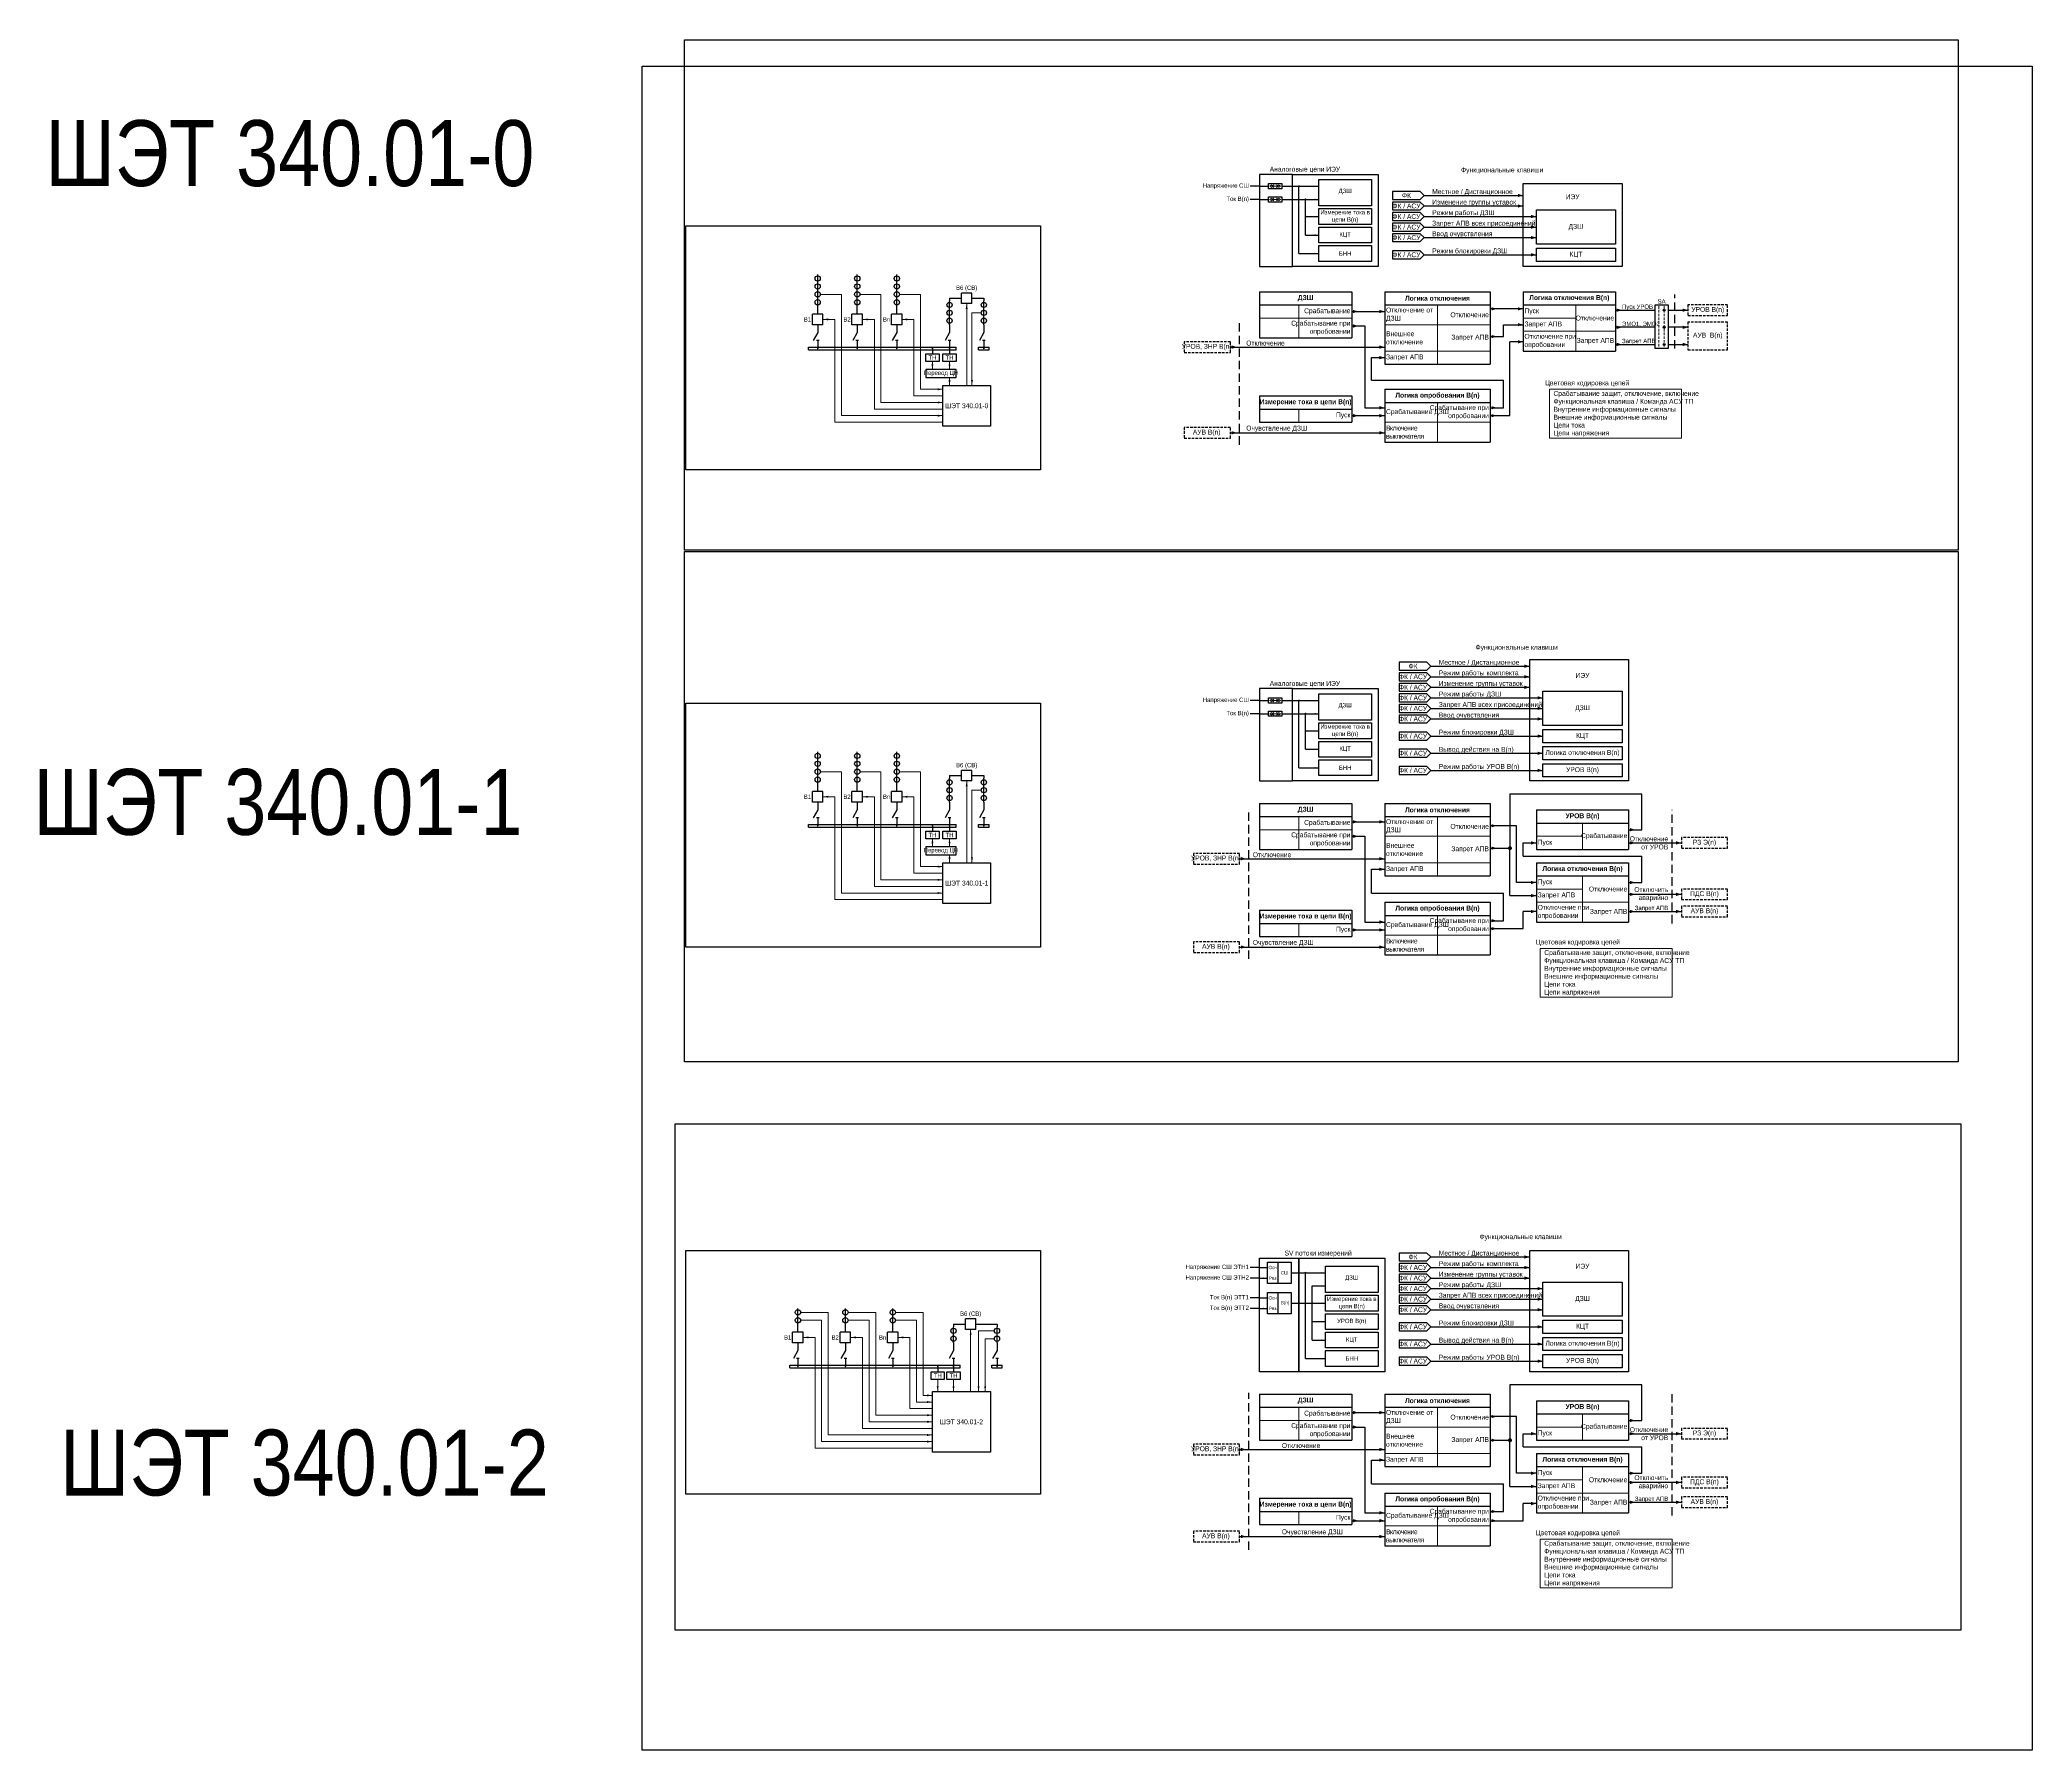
# Model space of a CAD drawing. Header units: millimetres. Extents: x -2550 to 7325, y -3772 to 3128.
# Drawn here: x -485 to 1026, y -3772 to -2475 of the extents above; entities that cross this region are included whole.
import ezdxf
from ezdxf.enums import TextEntityAlignment as Align

# ---------------------------------------------------------------- set-up
doc = ezdxf.new("R2010")
doc.units = ezdxf.units.MM
doc.linetypes.add('штриховая2', pattern=[9.525, 6.35, -3.175])
doc.linetypes.add('штрихпунктирная2', pattern=[12.7, 6.35, -3.175, 0, -3.175])
for name, color, linetype, lineweight in [('Основная', 7, 'Continuous', 30), ('Отключение_включение', 1, 'Continuous', 30), ('Тонкая', 7, 'Continuous', 18), ('Цепи внешние', 84, 'Continuous', 30), ('Цепи внутренние', 5, 'Continuous', 30), ('Цепи ТН', 200, 'Continuous', 30), ('Цепи ТТ', 23, 'Continuous', 30), ('Цепи ТТ  других присоединений', 23, 'штрихпунктирная2', 30), ('Цепь - ФК и АСУ', 132, 'Continuous', 30), ('Штриховая', 7, 'штриховая2', 20)]:
    doc.layers.add(name, color=color, linetype=linetype, lineweight=lineweight)
doc.styles.add('Narrow', font='ARIALN.TTF')
doc.styles.add('Вывод', font='tahoma.ttf', dxfattribs={"height": 2.5})
doc.styles.add('Компонент', font='ARIALN.TTF', dxfattribs={"height": 3.5})
doc.styles.add('Табл дан', font='ARIALN.TTF')
doc.styles.add('Табл загол', font='ARIALNB.TTF')

# ---------------------------------------------------------------- blocks, each defined once
blk = doc.blocks.new('*T46')
at = {"layer": 'Основная', "color": 0, "linetype": 'ByBlock', "lineweight": -2, "transparency": 16777216}
for p, q in [((0, 0), (80, 0)), ((0, 0), (0, -10)), ((80, 0), (80, -10))]:
    blk.add_line(p, q, dxfattribs=at)
at = {"layer": 'Основная', "color": 0, "linetype": 'ByBlock', "lineweight": 30, "transparency": 16777216}
for p, q in [((0, -10), (80, -10)), ((0, -10), (0, -55)), ((80, -10), (80, -55)), ((0, -55), (80, -55))]:
    blk.add_line(p, q, dxfattribs=at)
at = {"layer": 'Основная', "color": 0, "linetype": 'ByBlock', "lineweight": 18, "transparency": 16777216}
for p, q in [((40, -10), (40, -55)), ((0, -25), (80, -25)), ((0, -45), (80, -45))]:
    blk.add_line(p, q, dxfattribs=at)
at = {"layer": 'Основная', "color": 0, "transparency": 16777216, "char_height": 3.7}
for s, insert, width, attachment_point, style in [('{\\C256;Отключение от ДЗШ}', (1, -17.5), 38, 4, 'Табл дан'), ('{\\C256;Логика отключения}', (40, -5), 77, 5, 'Табл загол'), ('Внешнее отключение', (1, -35), 38, 4, 'Табл дан'), ('Отключение', (79, -17.5), 38, 6, 'Табл дан'), ('Запрет АПВ', (79, -35), 38, 6, 'Табл дан'), ('Запрет АПВ', (1, -50), 38, 4, 'Табл дан')]:
    blk.add_mtext(s, dxfattribs=dict(at, insert=insert, width=width, attachment_point=attachment_point, style=style))
blk = doc.blocks.new('*T47')
at = {"layer": 'Основная', "color": 0, "linetype": 'ByBlock', "lineweight": -2, "transparency": 16777216}
for p, q in [((0, 0), (70, 0)), ((0, 0), (0, -10)), ((70, 0), (70, -10))]:
    blk.add_line(p, q, dxfattribs=at)
at = {"layer": 'Основная', "color": 0, "linetype": 'ByBlock', "lineweight": 30, "transparency": 16777216}
for p, q in [((0, -10), (70, -10)), ((0, -10), (0, -35)), ((70, -10), (70, -35)), ((0, -35), (70, -35))]:
    blk.add_line(p, q, dxfattribs=at)
at = {"layer": 'Основная', "color": 0, "linetype": 'ByBlock', "lineweight": 18, "transparency": 16777216}
for p, q in [((30, -10), (30, -35)), ((0, -20), (70, -20))]:
    blk.add_line(p, q, dxfattribs=at)
at = {"layer": 'Основная', "color": 0, "transparency": 16777216, "char_height": 3.7}
for s, insert, width, attachment_point, style in [('{\\C256;ДЗШ}', (35, -5), 67, 5, 'Табл загол'), ('Срабатывание', (69, -15), 38, 6, 'Табл дан'), ('Срабатывание при опробовании', (69, -27.5), 38, 6, 'Табл дан')]:
    blk.add_mtext(s, dxfattribs=dict(at, insert=insert, width=width, attachment_point=attachment_point, style=style))
blk = doc.blocks.new('*T44')
at = {"layer": 'Основная', "color": 0, "linetype": 'ByBlock', "lineweight": -2, "transparency": 16777216}
for p, q in [((0, 0), (80, 0)), ((0, 0), (0, -10)), ((80, 0), (80, -10))]:
    blk.add_line(p, q, dxfattribs=at)
at = {"layer": 'Основная', "color": 0, "linetype": 'ByBlock', "lineweight": 30, "transparency": 16777216}
for p, q in [((0, -10), (80, -10)), ((0, -10), (0, -40)), ((80, -10), (80, -40)), ((0, -40), (80, -40))]:
    blk.add_line(p, q, dxfattribs=at)
at = {"layer": 'Основная', "color": 0, "linetype": 'ByBlock', "lineweight": 18, "transparency": 16777216}
for p, q in [((40, -10), (40, -40)), ((0, -25), (80, -25))]:
    blk.add_line(p, q, dxfattribs=at)
at = {"layer": 'Основная', "color": 0, "transparency": 16777216, "char_height": 3.7}
for s, insert, width, attachment_point, style in [('Срабатывание ДЗШ', (1, -17.5), 38, 4, 'Табл дан'), ('Логика опробования В(n)', (40, -5), 77, 5, 'Табл загол'), ('Срабатывание при опробовании', (79, -17.5), 38, 6, 'Табл дан'), ('{\\T0.9;Включение выключателя}', (1, -32.5), 38, 4, 'Табл дан')]:
    blk.add_mtext(s, dxfattribs=dict(at, insert=insert, width=width, attachment_point=attachment_point, style=style))
blk = doc.blocks.new('*T45')
at = {"layer": 'Основная', "color": 0, "linetype": 'ByBlock', "lineweight": -2, "transparency": 16777216}
for p, q in [((0, 0), (70, 0)), ((0, 0), (0, -10)), ((70, 0), (70, -10))]:
    blk.add_line(p, q, dxfattribs=at)
at = {"layer": 'Основная', "color": 0, "linetype": 'ByBlock', "lineweight": 30, "transparency": 16777216}
for p, q in [((0, -10), (70, -10)), ((0, -10), (0, -45)), ((70, -10), (70, -45)), ((0, -45), (70, -45))]:
    blk.add_line(p, q, dxfattribs=at)
at = {"layer": 'Основная', "color": 0, "linetype": 'ByBlock', "lineweight": 18, "transparency": 16777216}
for p, q in [((40, -10), (40, -45)), ((0, -20), (40, -20)), ((0, -30), (70, -30))]:
    blk.add_line(p, q, dxfattribs=at)
at = {"layer": 'Основная', "color": 0, "transparency": 16777216, "char_height": 3.7}
for s, insert, width, attachment_point, style in [('Пуск', (1, -15), 38, 4, 'Табл дан'), ('{\\C256;Логика отключения В(n)}', (35, -5), 67, 5, 'Табл загол'), ('Запрет АПВ', (1, -25), 38, 4, 'Табл дан'), ('Отключение', (69, -20), 28, 6, 'Табл дан'), ('Отключение при опробовании', (1, -37.5), 38, 4, 'Табл дан'), ('Запрет АПВ', (69, -37.5), 28, 6, 'Табл дан')]:
    blk.add_mtext(s, dxfattribs=dict(at, insert=insert, width=width, attachment_point=attachment_point, style=style))
blk = doc.blocks.new('*T48')
at = {"layer": 'Основная', "color": 0, "linetype": 'ByBlock', "lineweight": -2, "transparency": 16777216}
for p, q in [((0, 0), (70, 0)), ((0, 0), (0, -10)), ((70, 0), (70, -10))]:
    blk.add_line(p, q, dxfattribs=at)
at = {"layer": 'Основная', "color": 0, "linetype": 'ByBlock', "lineweight": 30, "transparency": 16777216}
for p, q in [((0, -10), (70, -10)), ((0, -10), (0, -20)), ((70, -10), (70, -20)), ((0, -20), (70, -20))]:
    blk.add_line(p, q, dxfattribs=at)
at = {"layer": 'Основная', "color": 0, "linetype": 'ByBlock', "lineweight": 18, "transparency": 16777216}
blk.add_line((30, -10), (30, -20), dxfattribs=at)
at = {"layer": 'Основная', "color": 0, "transparency": 16777216, "char_height": 3.7}
for s, insert, width, attachment_point, style in [('Измерение тока в цепи В(n)', (35, -5), 67, 5, 'Табл загол'), ('Пуск', (69, -15), 38, 6, 'Табл дан')]:
    blk.add_mtext(s, dxfattribs=dict(at, insert=insert, width=width, attachment_point=attachment_point, style=style))
blk = doc.blocks.new('Point')
at = {"layer": 'Основная', "color": 0, "const_width": 1.5}
blk.add_lwpolyline([(-0.75, 0, 1), (0.75, 0, 1)], format="xyb", close=True, dxfattribs=at)
blk = doc.blocks.new('*T49')
at = {"layer": 'Основная', "color": 0, "linetype": 'ByBlock', "lineweight": -2, "transparency": 16777216}
for p, q in [((0, 0), (80, 0)), ((0, 0), (0, -10)), ((80, 0), (80, -10))]:
    blk.add_line(p, q, dxfattribs=at)
at = {"layer": 'Основная', "color": 0, "linetype": 'ByBlock', "lineweight": 30, "transparency": 16777216}
for p, q in [((0, -10), (80, -10)), ((0, -10), (0, -55)), ((80, -10), (80, -55)), ((0, -55), (80, -55))]:
    blk.add_line(p, q, dxfattribs=at)
at = {"layer": 'Основная', "color": 0, "linetype": 'ByBlock', "lineweight": 18, "transparency": 16777216}
for p, q in [((40, -10), (40, -55)), ((0, -25), (80, -25)), ((0, -45), (80, -45))]:
    blk.add_line(p, q, dxfattribs=at)
at = {"layer": 'Основная', "color": 0, "transparency": 16777216, "char_height": 3.7}
for s, insert, width, attachment_point, style in [('{\\C256;Отключение от ДЗШ}', (1, -17.5), 38, 4, 'Табл дан'), ('{\\C256;Логика отключения}', (40, -5), 77, 5, 'Табл загол'), ('Внешнее отключение', (1, -35), 38, 4, 'Табл дан'), ('Отключение', (79, -17.5), 38, 6, 'Табл дан'), ('Запрет АПВ', (79, -35), 38, 6, 'Табл дан'), ('Запрет АПВ', (1, -50), 38, 4, 'Табл дан')]:
    blk.add_mtext(s, dxfattribs=dict(at, insert=insert, width=width, attachment_point=attachment_point, style=style))
blk = doc.blocks.new('*T50')
at = {"layer": 'Основная', "color": 0, "linetype": 'ByBlock', "lineweight": -2, "transparency": 16777216}
for p, q in [((0, 0), (70, 0)), ((0, 0), (0, -10)), ((70, 0), (70, -10))]:
    blk.add_line(p, q, dxfattribs=at)
at = {"layer": 'Основная', "color": 0, "linetype": 'ByBlock', "lineweight": 30, "transparency": 16777216}
for p, q in [((0, -10), (70, -10)), ((0, -10), (0, -35)), ((70, -10), (70, -35)), ((0, -35), (70, -35))]:
    blk.add_line(p, q, dxfattribs=at)
at = {"layer": 'Основная', "color": 0, "linetype": 'ByBlock', "lineweight": 18, "transparency": 16777216}
for p, q in [((30, -10), (30, -35)), ((0, -20), (70, -20))]:
    blk.add_line(p, q, dxfattribs=at)
at = {"layer": 'Основная', "color": 0, "transparency": 16777216, "char_height": 3.7}
for s, insert, width, attachment_point, style in [('{\\C256;ДЗШ}', (35, -5), 67, 5, 'Табл загол'), ('Срабатывание', (69, -15), 38, 6, 'Табл дан'), ('Срабатывание при опробовании', (69, -27.5), 38, 6, 'Табл дан')]:
    blk.add_mtext(s, dxfattribs=dict(at, insert=insert, width=width, attachment_point=attachment_point, style=style))
blk = doc.blocks.new('*T51')
at = {"layer": 'Основная', "color": 0, "linetype": 'ByBlock', "lineweight": -2, "transparency": 16777216}
for p, q in [((0, 0), (80, 0)), ((0, 0), (0, -10)), ((80, 0), (80, -10))]:
    blk.add_line(p, q, dxfattribs=at)
at = {"layer": 'Основная', "color": 0, "linetype": 'ByBlock', "lineweight": 30, "transparency": 16777216}
for p, q in [((0, -10), (80, -10)), ((0, -10), (0, -40)), ((80, -10), (80, -40)), ((0, -40), (80, -40))]:
    blk.add_line(p, q, dxfattribs=at)
at = {"layer": 'Основная', "color": 0, "linetype": 'ByBlock', "lineweight": 18, "transparency": 16777216}
for p, q in [((40, -10), (40, -40)), ((0, -25), (80, -25))]:
    blk.add_line(p, q, dxfattribs=at)
at = {"layer": 'Основная', "color": 0, "transparency": 16777216, "char_height": 3.7}
for s, insert, width, attachment_point, style in [('Срабатывание ДЗШ', (1, -17.5), 38, 4, 'Табл дан'), ('Логика опробования В(n)', (40, -5), 77, 5, 'Табл загол'), ('Срабатывание при опробовании', (79, -17.5), 38, 6, 'Табл дан'), ('{\\T0.9;Включение выключателя}', (1, -32.5), 38, 4, 'Табл дан')]:
    blk.add_mtext(s, dxfattribs=dict(at, insert=insert, width=width, attachment_point=attachment_point, style=style))
blk = doc.blocks.new('*T52')
at = {"layer": 'Основная', "color": 0, "linetype": 'ByBlock', "lineweight": -2, "transparency": 16777216}
for p, q in [((0, 0), (70, 0)), ((0, 0), (0, -10)), ((70, 0), (70, -10))]:
    blk.add_line(p, q, dxfattribs=at)
at = {"layer": 'Основная', "color": 0, "linetype": 'ByBlock', "lineweight": 30, "transparency": 16777216}
for p, q in [((0, -10), (70, -10)), ((0, -10), (0, -45)), ((70, -10), (70, -45)), ((0, -45), (70, -45))]:
    blk.add_line(p, q, dxfattribs=at)
at = {"layer": 'Основная', "color": 0, "linetype": 'ByBlock', "lineweight": 18, "transparency": 16777216}
for p, q in [((35, -10), (35, -45)), ((0, -20), (35, -20)), ((0, -30), (70, -30))]:
    blk.add_line(p, q, dxfattribs=at)
at = {"layer": 'Основная', "color": 0, "transparency": 16777216, "char_height": 3.7}
for s, insert, width, attachment_point, style in [('Пуск', (1, -15), 33, 4, 'Табл дан'), ('{\\C256;Логика отключения В(n)}', (35, -5), 67, 5, 'Табл загол'), ('Запрет АПВ', (1, -25), 33, 4, 'Табл дан'), ('Отключение', (69, -20), 33, 6, 'Табл дан'), ('Отключение при опробовании', (1, -37.5), 33, 4, 'Табл дан'), ('Запрет АПВ', (69, -37.5), 33, 6, 'Табл дан')]:
    blk.add_mtext(s, dxfattribs=dict(at, insert=insert, width=width, attachment_point=attachment_point, style=style))
blk = doc.blocks.new('*T53')
at = {"layer": 'Основная', "color": 0, "linetype": 'ByBlock', "lineweight": -2, "transparency": 16777216}
for p, q in [((0, 0), (70, 0)), ((0, 0), (0, -10)), ((70, 0), (70, -10))]:
    blk.add_line(p, q, dxfattribs=at)
at = {"layer": 'Основная', "color": 0, "linetype": 'ByBlock', "lineweight": 30, "transparency": 16777216}
for p, q in [((0, -10), (70, -10)), ((0, -10), (0, -20)), ((70, -10), (70, -20)), ((0, -20), (70, -20))]:
    blk.add_line(p, q, dxfattribs=at)
at = {"layer": 'Основная', "color": 0, "linetype": 'ByBlock', "lineweight": 18, "transparency": 16777216}
blk.add_line((30, -10), (30, -20), dxfattribs=at)
at = {"layer": 'Основная', "color": 0, "transparency": 16777216, "char_height": 3.7}
for s, insert, width, attachment_point, style in [('Измерение тока в цепи В(n)', (35, -5), 67, 5, 'Табл загол'), ('Пуск', (69, -15), 38, 6, 'Табл дан')]:
    blk.add_mtext(s, dxfattribs=dict(at, insert=insert, width=width, attachment_point=attachment_point, style=style))
blk = doc.blocks.new('*T55')
at = {"layer": 'Основная', "color": 0, "linetype": 'ByBlock', "lineweight": -2, "transparency": 16777216}
for p, q in [((0, 0), (80, 0)), ((0, 0), (0, -10)), ((80, 0), (80, -10))]:
    blk.add_line(p, q, dxfattribs=at)
at = {"layer": 'Основная', "color": 0, "linetype": 'ByBlock', "lineweight": 30, "transparency": 16777216}
for p, q in [((0, -10), (80, -10)), ((0, -10), (0, -55)), ((80, -10), (80, -55)), ((0, -55), (80, -55))]:
    blk.add_line(p, q, dxfattribs=at)
at = {"layer": 'Основная', "color": 0, "linetype": 'ByBlock', "lineweight": 18, "transparency": 16777216}
for p, q in [((40, -10), (40, -55)), ((0, -25), (80, -25)), ((0, -45), (80, -45))]:
    blk.add_line(p, q, dxfattribs=at)
at = {"layer": 'Основная', "color": 0, "transparency": 16777216, "char_height": 3.7}
for s, insert, width, attachment_point, style in [('{\\C256;Отключение от ДЗШ}', (1, -17.5), 38, 4, 'Табл дан'), ('{\\C256;Логика отключения}', (40, -5), 77, 5, 'Табл загол'), ('Внешнее отключение', (1, -35), 38, 4, 'Табл дан'), ('Отключение', (79, -17.5), 38, 6, 'Табл дан'), ('Запрет АПВ', (79, -35), 38, 6, 'Табл дан'), ('Запрет АПВ', (1, -50), 38, 4, 'Табл дан')]:
    blk.add_mtext(s, dxfattribs=dict(at, insert=insert, width=width, attachment_point=attachment_point, style=style))
blk = doc.blocks.new('*T56')
at = {"layer": 'Основная', "color": 0, "linetype": 'ByBlock', "lineweight": -2, "transparency": 16777216}
for p, q in [((0, 0), (70, 0)), ((0, 0), (0, -10)), ((70, 0), (70, -10))]:
    blk.add_line(p, q, dxfattribs=at)
at = {"layer": 'Основная', "color": 0, "linetype": 'ByBlock', "lineweight": 30, "transparency": 16777216}
for p, q in [((0, -10), (70, -10)), ((0, -10), (0, -35)), ((70, -10), (70, -35)), ((0, -35), (70, -35))]:
    blk.add_line(p, q, dxfattribs=at)
at = {"layer": 'Основная', "color": 0, "linetype": 'ByBlock', "lineweight": 18, "transparency": 16777216}
for p, q in [((30, -10), (30, -35)), ((0, -20), (70, -20))]:
    blk.add_line(p, q, dxfattribs=at)
at = {"layer": 'Основная', "color": 0, "transparency": 16777216, "char_height": 3.7}
for s, insert, width, attachment_point, style in [('{\\C256;ДЗШ}', (35, -5), 67, 5, 'Табл загол'), ('Срабатывание', (69, -15), 38, 6, 'Табл дан'), ('Срабатывание при опробовании', (69, -27.5), 38, 6, 'Табл дан')]:
    blk.add_mtext(s, dxfattribs=dict(at, insert=insert, width=width, attachment_point=attachment_point, style=style))
blk = doc.blocks.new('*T57')
at = {"layer": 'Основная', "color": 0, "linetype": 'ByBlock', "lineweight": -2, "transparency": 16777216}
for p, q in [((0, 0), (80, 0)), ((0, 0), (0, -10)), ((80, 0), (80, -10))]:
    blk.add_line(p, q, dxfattribs=at)
at = {"layer": 'Основная', "color": 0, "linetype": 'ByBlock', "lineweight": 30, "transparency": 16777216}
for p, q in [((0, -10), (80, -10)), ((0, -10), (0, -40)), ((80, -10), (80, -40)), ((0, -40), (80, -40))]:
    blk.add_line(p, q, dxfattribs=at)
at = {"layer": 'Основная', "color": 0, "linetype": 'ByBlock', "lineweight": 18, "transparency": 16777216}
for p, q in [((40, -10), (40, -40)), ((0, -25), (80, -25))]:
    blk.add_line(p, q, dxfattribs=at)
at = {"layer": 'Основная', "color": 0, "transparency": 16777216, "char_height": 3.7}
for s, insert, width, attachment_point, style in [('Срабатывание ДЗШ', (1, -17.5), 38, 4, 'Табл дан'), ('Логика опробования В(n)', (40, -5), 77, 5, 'Табл загол'), ('Срабатывание при опробовании', (79, -17.5), 38, 6, 'Табл дан'), ('{\\T0.9;Включение выключателя}', (1, -32.5), 38, 4, 'Табл дан')]:
    blk.add_mtext(s, dxfattribs=dict(at, insert=insert, width=width, attachment_point=attachment_point, style=style))
blk = doc.blocks.new('*T58')
at = {"layer": 'Основная', "color": 0, "linetype": 'ByBlock', "lineweight": -2, "transparency": 16777216}
for p, q in [((0, 0), (70, 0)), ((0, 0), (0, -10)), ((70, 0), (70, -10))]:
    blk.add_line(p, q, dxfattribs=at)
at = {"layer": 'Основная', "color": 0, "linetype": 'ByBlock', "lineweight": 30, "transparency": 16777216}
for p, q in [((0, -10), (70, -10)), ((0, -10), (0, -45)), ((70, -10), (70, -45)), ((0, -45), (70, -45))]:
    blk.add_line(p, q, dxfattribs=at)
at = {"layer": 'Основная', "color": 0, "linetype": 'ByBlock', "lineweight": 18, "transparency": 16777216}
for p, q in [((35, -10), (35, -45)), ((0, -20), (35, -20)), ((0, -30), (70, -30))]:
    blk.add_line(p, q, dxfattribs=at)
at = {"layer": 'Основная', "color": 0, "transparency": 16777216, "char_height": 3.7}
for s, insert, width, attachment_point, style in [('Пуск', (1, -15), 33, 4, 'Табл дан'), ('{\\C256;Логика отключения В(n)}', (35, -5), 67, 5, 'Табл загол'), ('Запрет АПВ', (1, -25), 33, 4, 'Табл дан'), ('Отключение', (69, -20), 33, 6, 'Табл дан'), ('Отключение при опробовании', (1, -37.5), 33, 4, 'Табл дан'), ('Запрет АПВ', (69, -37.5), 33, 6, 'Табл дан')]:
    blk.add_mtext(s, dxfattribs=dict(at, insert=insert, width=width, attachment_point=attachment_point, style=style))
blk = doc.blocks.new('*T54')
at = {"layer": 'Основная', "color": 0, "linetype": 'ByBlock', "lineweight": -2, "transparency": 16777216}
for p, q in [((0, 0), (70, 0)), ((0, 0), (0, -10)), ((70, 0), (70, -10))]:
    blk.add_line(p, q, dxfattribs=at)
at = {"layer": 'Основная', "color": 0, "linetype": 'ByBlock', "lineweight": 30, "transparency": 16777216}
for p, q in [((0, -10), (70, -10)), ((0, -10), (0, -20)), ((70, -10), (70, -20)), ((0, -20), (70, -20))]:
    blk.add_line(p, q, dxfattribs=at)
at = {"layer": 'Основная', "color": 0, "linetype": 'ByBlock', "lineweight": 18, "transparency": 16777216}
blk.add_line((30, -10), (30, -20), dxfattribs=at)
at = {"layer": 'Основная', "color": 0, "transparency": 16777216, "char_height": 3.7}
for s, insert, width, attachment_point, style in [('Измерение тока в цепи В(n)', (35, -5), 67, 5, 'Табл загол'), ('Пуск', (69, -15), 38, 6, 'Табл дан')]:
    blk.add_mtext(s, dxfattribs=dict(at, insert=insert, width=width, attachment_point=attachment_point, style=style))
blk = doc.blocks.new('*T59')
at = {"layer": 'Основная', "color": 0, "linetype": 'ByBlock', "lineweight": -2, "transparency": 16777216}
for p, q in [((0, 0), (70, 0)), ((0, 0), (0, -10)), ((70, 0), (70, -10))]:
    blk.add_line(p, q, dxfattribs=at)
at = {"layer": 'Основная', "color": 0, "linetype": 'ByBlock', "lineweight": 30, "transparency": 16777216}
for p, q in [((0, -10), (70, -10)), ((0, -10), (0, -30)), ((70, -10), (70, -30)), ((0, -30), (70, -30))]:
    blk.add_line(p, q, dxfattribs=at)
at = {"layer": 'Основная', "color": 0, "linetype": 'ByBlock', "lineweight": 18, "transparency": 16777216}
for p, q in [((35, -10), (35, -30)), ((0, -20), (35, -20))]:
    blk.add_line(p, q, dxfattribs=at)
at = {"layer": 'Основная', "color": 0, "transparency": 16777216, "char_height": 3.7}
for s, insert, width, attachment_point, style in [('{\\C256;УРОВ В(n)}', (35, -5), 67, 5, 'Табл загол'), ('Пуск', (1, -25), 33, 4, 'Табл дан'), ('Срабатывание ', (69, -20), 33, 6, 'Табл дан')]:
    blk.add_mtext(s, dxfattribs=dict(at, insert=insert, width=width, attachment_point=attachment_point, style=style))
blk = doc.blocks.new('*U144')
at = {"color": 0, "linetype": 'ByBlock'}
for p, q in [((0, 0), (112, 0)), ((0, -2), (0, 0)), ((112, -2), (112, 0)), ((0, -2), (112, -2))]:
    blk.add_line(p, q, dxfattribs=at)
at = {"layer": 'Основная', "style": 'Компонент'}
blk.add_attdef('ОШ', text='', height=3.5, dxfattribs=at).set_placement((6, 4), align=Align.MIDDLE_CENTER)
blk = doc.blocks.new('*U37')
at = {"color": 0, "linetype": 'ByBlock'}
for p, q in [((0, 0), (-8, 0)), ((-8, -8), (-8, 0)), ((0, -8), (0, 0)), ((0, -8), (-8, -8))]:
    blk.add_line(p, q, dxfattribs=at)
at = {"layer": 'Основная', "style": 'Компонент'}
blk.add_attdef('ОУ', text='', height=3.5, dxfattribs=at).set_placement((-15, -3), align=Align.MIDDLE_CENTER)
blk = doc.blocks.new('*U18')
at = {"color": 0, "linetype": 'ByBlock'}
blk.add_line((0, 0), (6, 3.4), dxfattribs=at)
blk = doc.blocks.new('*U10')
at = {"color": 0}
blk.add_line((0, -1), (0, 1), dxfattribs=at)
blk = doc.blocks.new('*U36')
at = {"color": 0, "linetype": 'ByBlock'}
for p, q in [((0, 9), (0, 3)), ((0, -3), (0, -9))]:
    blk.add_line(p, q, dxfattribs=at)
at = {"color": 0, "linetype": 'ByBlock', "ltscale": 0.25, "xscale": -1, "rotation": 90}
for name, p in [('*U18', (0, 3)), ('*U10', (0, -3))]:
    blk.add_blockref(name, p, dxfattribs=at)
at = {"layer": 'Основная'}
for tag, height, style, p in [('ОУ', 3.5, 'Компонент', (-12, 0)), ('В2', 2.5, 'Вывод', (2, 7)), ('В1', 2.5, 'Вывод', (2, -7))]:
    blk.add_attdef(tag, text='', height=height, dxfattribs=dict(at, style=style)).set_placement(p, align=Align.MIDDLE_CENTER)
blk = doc.blocks.new('*U38')
at = {"linetype": 'ByBlock'}
blk.add_circle((0, 0), 2, dxfattribs=at)
at = {"layer": 'Основная', "color": 0, "linetype": 'ByBlock', "lineweight": -2}
blk.add_line((0, -3), (0, 3), dxfattribs=at)
at = {"layer": 'Основная', "linetype": 'ByBlock', "style": 'Компонент'}
blk.add_attdef('ОУ', text='', height=3.5, dxfattribs=at).set_placement((-6, 0), align=Align.MIDDLE_CENTER)
blk = doc.blocks.new('*U41')
at = {"color": 0, "linetype": 'ByBlock'}
for p, q in [((0, 0), (8, 0)), ((0, -2), (0, 0)), ((8, -2), (8, 0)), ((0, -2), (8, -2))]:
    blk.add_line(p, q, dxfattribs=at)
at = {"layer": 'Основная', "style": 'Компонент'}
blk.add_attdef('ОШ', text='', height=3.5, dxfattribs=at).set_placement((6, 4), align=Align.MIDDLE_CENTER)
blk = doc.blocks.new('*U146')
at = {"color": 0, "linetype": 'ByBlock'}
for p, q in [((0, 0), (129, 0)), ((0, -2), (0, 0)), ((129, -2), (129, 0)), ((0, -2), (129, -2))]:
    blk.add_line(p, q, dxfattribs=at)
at = {"layer": 'Основная', "style": 'Компонент'}
blk.add_attdef('ОШ', text='', height=3.5, dxfattribs=at).set_placement((6, 4), align=Align.MIDDLE_CENTER)
blk = doc.blocks.new('*U145')
at = {"color": 0, "linetype": 'ByBlock'}
for p, q in [((0, 0), (112, 0)), ((0, -2), (0, 0)), ((112, -2), (112, 0)), ((0, -2), (112, -2))]:
    blk.add_line(p, q, dxfattribs=at)
at = {"layer": 'Основная', "style": 'Компонент'}
blk.add_attdef('ОШ', text='', height=3.5, dxfattribs=at).set_placement((6, 4), align=Align.MIDDLE_CENTER)
blk = doc.blocks.new('*T187')
at = {"layer": 'Основная', "color": 0, "linetype": 'ByBlock', "lineweight": -2, "transparency": 16777216}
for p, q in [((0, 0), (70, 0)), ((0, 0), (0, -10)), ((70, 0), (70, -10))]:
    blk.add_line(p, q, dxfattribs=at)
at = {"layer": 'Основная', "color": 0, "linetype": 'ByBlock', "lineweight": 30, "transparency": 16777216}
for p, q in [((0, -10), (70, -10)), ((0, -10), (0, -30)), ((70, -10), (70, -30)), ((0, -30), (70, -30))]:
    blk.add_line(p, q, dxfattribs=at)
at = {"layer": 'Основная', "color": 0, "linetype": 'ByBlock', "lineweight": 18, "transparency": 16777216}
for p, q in [((35, -10), (35, -30)), ((0, -20), (35, -20))]:
    blk.add_line(p, q, dxfattribs=at)
at = {"layer": 'Основная', "color": 0, "transparency": 16777216, "char_height": 3.7}
for s, insert, width, attachment_point, style in [('{\\C256;УРОВ В(n)}', (35, -5), 67, 5, 'Табл загол'), ('Пуск', (1, -25), 33, 4, 'Табл дан'), ('Срабатывание ', (69, -20), 33, 6, 'Табл дан')]:
    blk.add_mtext(s, dxfattribs=dict(at, insert=insert, width=width, attachment_point=attachment_point, style=style))

msp = doc.modelspace()

# ---------------------------------------------------------------- hatches: boundary and pattern name
at = {"lineweight": 25, "ltscale": 0.25}
h = msp.add_hatch(color=256, dxfattribs=at)
edge = h.paths.add_edge_path()
edge.add_arc((747, -2680), 0.75, 0, 360)
h = msp.add_hatch(color=256, dxfattribs=at)
edge = h.paths.add_edge_path()
edge.add_arc((747, -2693), 0.75, 0, 360)
h = msp.add_hatch(color=256, dxfattribs=at)
edge = h.paths.add_edge_path()
edge.add_arc((747, -2706), 0.75, 0, 360)

# ---------------------------------------------------------------- linework, layer by layer
for centre in [(747, -2680), (747, -2693), (747, -2706)]:
    msp.add_circle(centre, 0.75, dxfattribs=at)
at = {"layer": 'Основная', "color": 1}
for points in [[(4, -2475), (970, -2475), (970, -2862), (4, -2862)], [(4, -2863), (970, -2863), (970, -3250), (4, -3250)], [(-3, -3297), (972, -3297), (972, -3681), (-3, -3681)]]:
    msp.add_lwpolyline(points, close=True, dxfattribs=at)
at = {"layer": 'Основная'}
for points in [[(-28, -2495), (1026, -2495), (1026, -3772), (-28, -3772)], [(485, -2581), (525, -2581), (525, -2601), (485, -2601)], [(447, -2584), (457, -2584), (457, -2588), (447, -2588)], [(447, -2594), (457, -2594), (457, -2598), (447, -2598)], [(640, -2584), (715, -2584), (715, -2647), (640, -2647)], [(485, -2603), (525, -2603), (525, -2615), (485, -2615)], [(485, -2617), (525, -2617), (525, -2629), (485, -2629)], [(485, -2631), (525, -2631), (525, -2643), (485, -2643)], [(740, -2676), (750, -2676), (750, -2709), (740, -2709)], [(187, -2713), (197, -2713), (197, -2719), (187, -2719)], [(200, -2713), (210, -2713), (210, -2719), (200, -2719)], [(187, -2731), (210, -2731), (210, -2725), (187, -2725)], [(200, -2737), (236, -2737), (236, -2768), (200, -2768)], [(645, -2945), (720, -2945), (720, -3037), (645, -3037)], [(447, -2974), (457, -2974), (457, -2978), (447, -2978)], [(485, -2971), (525, -2971), (525, -2991), (485, -2991)], [(447, -2984), (457, -2984), (457, -2988), (447, -2988)], [(485, -2993), (525, -2993), (525, -3005), (485, -3005)], [(485, -3007), (525, -3007), (525, -3019), (485, -3019)], [(485, -3021), (525, -3021), (525, -3033), (485, -3033)], [(187, -3075), (197, -3075), (197, -3081), (187, -3081)], [(200, -3075), (210, -3075), (210, -3081), (200, -3081)], [(187, -3093), (210, -3093), (210, -3087), (187, -3087)], [(200, -3099), (236, -3099), (236, -3130), (200, -3130)], [(470, -3485), (440, -3485), (440, -3399), (470, -3399)], [(645, -3393), (720, -3393), (720, -3485), (645, -3485)], [(490, -3405), (530, -3405), (530, -3425), (490, -3425)], [(490, -3427), (530, -3427), (530, -3439), (490, -3439)], [(490, -3441), (530, -3441), (530, -3453), (490, -3453)], [(490, -3455), (530, -3455), (530, -3467), (490, -3467)], [(490, -3469), (530, -3469), (530, -3481), (490, -3481)], [(191, -3485), (201, -3485), (201, -3491), (191, -3491)], [(203, -3485), (213, -3485), (213, -3491), (203, -3491)], [(192, -3500), (236, -3500), (236, -3546), (192, -3546)]]:
    msp.add_lwpolyline(points, close=True, dxfattribs=at)
at = {"layer": 'Основная', "ltscale": 0.3}
for points in [[(465, -2577), (440, -2577), (440, -2647), (465, -2647)], [(465, -2967), (440, -2967), (440, -3037), (465, -3037)]]:
    msp.add_lwpolyline(points, dxfattribs=at)
for points in [[(465, -2577), (530, -2577), (530, -2647), (465, -2647)], [(650, -2604), (710, -2604), (710, -2630), (650, -2630)], [(650, -2633), (710, -2633), (710, -2643), (650, -2643)], [(465, -2967), (530, -2967), (530, -3037), (465, -3037)], [(655, -2969), (715, -2969), (715, -2995), (655, -2995)], [(655, -2998), (715, -2998), (715, -3008), (655, -3008)], [(655, -3011), (715, -3011), (715, -3021), (655, -3021)], [(655, -3024), (715, -3024), (715, -3034), (655, -3034)], [(470, -3399), (535, -3399), (535, -3485), (470, -3485)], [(655, -3417), (715, -3417), (715, -3443), (655, -3443)], [(655, -3446), (715, -3446), (715, -3456), (655, -3456)], [(655, -3459), (715, -3459), (715, -3469), (655, -3469)], [(655, -3472), (715, -3472), (715, -3482), (655, -3482)]]:
    msp.add_lwpolyline(points, close=True, dxfattribs=at)
at = {"layer": 'Основная', "color": 4}
for points in [[(5, -2616), (274, -2616), (274, -2801), (5, -2801)], [(5, -2978), (274, -2978), (274, -3163), (5, -3163)], [(5, -3393), (274, -3393), (274, -3578), (5, -3578)]]:
    msp.add_lwpolyline(points, close=True, dxfattribs=at)
at = {"layer": 'Основная'}
for points in [[(205, -2671), (214, -2671)], [(205, -2671), (205, -2673)], [(222, -2671), (231, -2671)], [(231, -2671), (231, -2673)], [(105, -2683), (105, -2677)], [(135, -2683), (135, -2677)], [(165, -2683), (165, -2677)], [(192, -2709), (192, -2713)], [(205, -2709), (205, -2713)], [(205, -3033), (214, -3033)], [(205, -3033), (205, -3035)], [(222, -3033), (231, -3033)], [(231, -3033), (231, -3035)], [(105, -3045), (105, -3039)], [(135, -3045), (135, -3039)], [(165, -3045), (165, -3039)], [(192, -3071), (192, -3075)], [(205, -3071), (205, -3075)], [(90, -3455), (90, -3449)], [(126, -3455), (126, -3449)], [(162, -3455), (162, -3449)], [(208, -3449), (217, -3449)], [(208, -3449), (208, -3451)], [(225, -3449), (241, -3449)], [(241, -3449), (241, -3451)], [(196, -3481), (196, -3485)], [(208, -3481), (208, -3485)]]:
    msp.add_lwpolyline(points, dxfattribs=at)
at = {"layer": 'Основная', "ltscale": 0.25, "const_width": 0.6}
for points in [[(104.7, -2709, 1), (105.3, -2709, 1)], [(104.7, -2709, -1), (105.3, -2709, -1)], [(134.7, -2709, 1), (135.3, -2709, 1)], [(134.7, -2709, -1), (135.3, -2709, -1)], [(164.7, -2709, 1), (165.3, -2709, 1)], [(164.7, -2709, -1), (165.3, -2709, -1)], [(191.7, -2709, 1), (192.3, -2709, 1)], [(204.7, -2709, 1), (205.3, -2709, 1)], [(230.7, -2709, 1), (231.3, -2709, 1)], [(104.7, -3071, 1), (105.3, -3071, 1)], [(104.7, -3071, -1), (105.3, -3071, -1)], [(134.7, -3071, 1), (135.3, -3071, 1)], [(134.7, -3071, -1), (135.3, -3071, -1)], [(164.7, -3071, 1), (165.3, -3071, 1)], [(164.7, -3071, -1), (165.3, -3071, -1)], [(191.7, -3071, 1), (192.3, -3071, 1)], [(204.7, -3071, 1), (205.3, -3071, 1)], [(230.7, -3071, 1), (231.3, -3071, 1)], [(89.7, -3481, 1), (90.3, -3481, 1)], [(89.7, -3481, -1), (90.3, -3481, -1)], [(125.7, -3481, 1), (126.3, -3481, 1)], [(125.7, -3481, -1), (126.3, -3481, -1)], [(161.7, -3481, 1), (162.3, -3481, 1)], [(161.7, -3481, -1), (162.3, -3481, -1)], [(195.7, -3481, 1), (196.3, -3481, 1)], [(207.7, -3481, 1), (208.3, -3481, 1)], [(240.7, -3481, 1), (241.3, -3481, 1)]]:
    msp.add_lwpolyline(points, format="xyb", close=True, dxfattribs=at)
at = {"layer": 'Отключение_включение', "ltscale": 0.3}
for points in [[(515, -2681, 0, 2.5, 0), (511, -2681, 0, 0, 0)], [(535, -2681, 0, 2.5, 0), (531, -2681, 0, 0, 0)], [(620, -2679, 0, 2.5, 0), (616, -2679, 0, 0, 0)], [(640, -2679, 0, 2.5, 0), (636, -2679, 0, 0, 0)], [(640, -2704, 0, 2.5, 0), (636, -2704, 0, 0, 0)], [(715, -2693, 0, 2.5, 0), (711, -2693, 0, 0, 0)], [(765, -2693, 0, 2.5, 0), (761, -2693, 0, 0, 0)], [(423, -2708, 0, 2.5, 0), (419, -2708, 0, 0, 0)], [(535, -2708, 0, 2.5, 0), (531, -2708, 0, 0, 0)], [(620, -2760, 0, 2.5, 0), (616, -2760, 0, 0, 0)], [(515, -3068, 0, 2.5, 0), (511, -3068, 0, 0, 0)], [(535, -3068, 0, 2.5, 0), (531, -3068, 0, 0, 0)], [(620, -3071, 0, 2.5, 0), (616, -3071, 0, 0, 0)], [(430, -3096, 0, 2.5, 0), (426, -3096, 0, 0, 0)], [(535, -3096, 0, 2.5, 0), (531, -3096, 0, 0, 0)], [(725, -3084, 0, 2.5, 0), (721, -3084, 0, 0, 0)], [(760, -3084, 0, 2.5, 0), (756, -3084, 0, 0, 0)], [(650, -3114, 0, 2.5, 0), (646, -3114, 0, 0, 0)], [(725, -3123, 0, 2.5, 0), (721, -3123, 0, 0, 0)], [(760, -3123, 0, 2.5, 0), (756, -3123, 0, 0, 0)], [(650, -3136, 0, 2.5, 0), (646, -3136, 0, 0, 0)], [(620, -3149, 0, 2.5, 0), (616, -3149, 0, 0, 0)], [(515, -3516, 0, 2.5, 0), (511, -3516, 0, 0, 0)], [(535, -3516, 0, 2.5, 0), (531, -3516, 0, 0, 0)], [(620, -3519, 0, 2.5, 0), (616, -3519, 0, 0, 0)], [(725, -3532, 0, 2.5, 0), (721, -3532, 0, 0, 0)], [(760, -3532, 0, 2.5, 0), (756, -3532, 0, 0, 0)], [(430, -3544, 0, 2.5, 0), (426, -3544, 0, 0, 0)], [(535, -3544, 0, 2.5, 0), (531, -3544, 0, 0, 0)], [(650, -3562, 0, 2.5, 0), (646, -3562, 0, 0, 0)], [(725, -3569, 0, 2.5, 0), (721, -3569, 0, 0, 0)], [(760, -3569, 0, 2.5, 0), (756, -3569, 0, 0, 0)], [(650, -3585, 0, 2.5, 0), (646, -3585, 0, 0, 0)], [(620, -3598, 0, 2.5, 0), (616, -3598, 0, 0, 0)]]:
    msp.add_lwpolyline(points, format="xyseb", dxfattribs=at)
for points in [[(510, -2681), (535, -2681)], [(630, -2760), (630, -2704)], [(640, -2704), (630, -2704)], [(740, -2693), (710, -2693)], [(765, -2693), (750, -2693)], [(615, -2760), (630, -2760)], [(510, -3068), (535, -3068)], [(635, -3114), (635, -3071)], [(650, -3114), (635, -3114)], [(760, -3123), (720, -3123)], [(640, -3149), (640, -3136)], [(650, -3136), (640, -3136)], [(615, -3149), (640, -3149)], [(510, -3516), (535, -3516)], [(635, -3562), (635, -3519)], [(650, -3562), (635, -3562)], [(760, -3569), (720, -3569)], [(640, -3598), (640, -3585)], [(650, -3585), (640, -3585)], [(615, -3598), (640, -3598)]]:
    msp.add_lwpolyline(points, dxfattribs=at)
at = {"layer": 'Отключение_включение'}
for points in [[(640, -2679), (615, -2679)], [(418, -2708), (535, -2708)], [(635, -3071), (615, -3071)], [(425, -3096), (535, -3096)], [(720, -3084), (760, -3084)], [(635, -3519), (615, -3519)], [(720, -3532), (760, -3532)], [(425, -3544), (535, -3544)]]:
    msp.add_lwpolyline(points, dxfattribs=at)
at = {"layer": 'Тонкая', "ltscale": 0.25}
for p, q in [((448, -2586), (449.5, -2585)), ((449.5, -2587), (448, -2586)), ((448, -2596), (449.5, -2595)), ((449.5, -2597), (448, -2596)), ((449.5, -2586), (451, -2585)), ((451, -2587), (449.5, -2586)), ((449.5, -2596), (451, -2595)), ((451, -2597), (449.5, -2596)), ((454.5, -2586), (453, -2585)), ((453, -2587), (454.5, -2586)), ((454.5, -2596), (453, -2595)), ((453, -2597), (454.5, -2596)), ((456, -2586), (454.5, -2585)), ((454.5, -2587), (456, -2586)), ((456, -2596), (454.5, -2595)), ((454.5, -2597), (456, -2596)), ((448, -2976), (449.5, -2975)), ((449.5, -2977), (448, -2976)), ((449.5, -2976), (451, -2975)), ((451, -2977), (449.5, -2976)), ((454.5, -2976), (453, -2975)), ((453, -2977), (454.5, -2976)), ((456, -2976), (454.5, -2975)), ((454.5, -2977), (456, -2976)), ((448, -2986), (449.5, -2985)), ((449.5, -2987), (448, -2986)), ((449.5, -2986), (451, -2985)), ((451, -2987), (449.5, -2986)), ((454.5, -2986), (453, -2985)), ((453, -2987), (454.5, -2986)), ((456, -2986), (454.5, -2985)), ((454.5, -2987), (456, -2986))]:
    msp.add_line(p, q, dxfattribs=at)
at = {"layer": 'Тонкая'}
for p, q in [((454.5, -2586), (449.5, -2586)), ((454.5, -2596), (449.5, -2596)), ((454.5, -2976), (449.5, -2976)), ((454.5, -2986), (449.5, -2986))]:
    msp.add_line(p, q, dxfattribs=at)
for points in [[(107, -2668), (123, -2668)], [(123, -2668), (123, -2760)], [(137, -2668), (153, -2668)], [(153, -2668), (153, -2750)], [(167, -2668), (183, -2668)], [(183, -2668), (183, -2740)], [(109, -2687), (118, -2687)], [(118, -2687), (118, -2765)], [(139, -2687), (148, -2687)], [(148, -2687), (148, -2755)], [(169, -2687), (178, -2687)], [(178, -2687), (178, -2745)], [(218, -2737), (218, -2675)], [(229, -2682), (222, -2682)], [(222, -2682), (222, -2737)], [(192, -2725), (192, -2719)], [(205, -2725), (205, -2719)], [(205, -2737), (205, -2731)], [(178, -2745), (200, -2745)], [(183, -2740), (200, -2740)], [(123, -2760), (200, -2760)], [(148, -2755), (200, -2755)], [(153, -2750), (200, -2750)], [(118, -2765), (200, -2765)], [(107, -3030), (123, -3030)], [(123, -3030), (123, -3122)], [(137, -3030), (153, -3030)], [(153, -3030), (153, -3112)], [(167, -3030), (183, -3030)], [(183, -3030), (183, -3102)], [(109, -3049), (118, -3049)], [(118, -3049), (118, -3127)], [(139, -3049), (148, -3049)], [(148, -3049), (148, -3117)], [(169, -3049), (178, -3049)], [(178, -3049), (178, -3107)], [(218, -3099), (218, -3037)], [(229, -3044), (222, -3044)], [(222, -3044), (222, -3099)], [(192, -3087), (192, -3081)], [(205, -3087), (205, -3081)], [(205, -3099), (205, -3093)], [(153, -3112), (200, -3112)], [(178, -3107), (200, -3107)], [(183, -3102), (200, -3102)], [(118, -3127), (200, -3127)], [(123, -3122), (200, -3122)], [(148, -3117), (200, -3117)], [(92, -3440), (113, -3440)], [(113, -3440), (113, -3533)], [(128, -3440), (149, -3440)], [(149, -3440), (149, -3518)], [(164, -3440), (185, -3440)], [(185, -3440), (185, -3503)], [(92, -3446), (108, -3446)], [(94, -3459), (103, -3459)], [(103, -3459), (103, -3543)], [(108, -3446), (108, -3538)], [(128, -3446), (144, -3446)], [(130, -3459), (139, -3459)], [(139, -3459), (139, -3528)], [(144, -3446), (144, -3523)], [(164, -3446), (180, -3446)], [(166, -3459), (175, -3459)], [(175, -3459), (175, -3513)], [(180, -3446), (180, -3508)], [(221, -3500), (221, -3453)], [(239, -3454), (227, -3454)], [(227, -3454), (227, -3500)], [(239, -3460), (232, -3460)], [(232, -3460), (232, -3500)], [(185, -3503), (192, -3503)], [(196, -3500), (196, -3491)], [(208, -3500), (208, -3491)], [(149, -3518), (192, -3518)], [(175, -3513), (192, -3513)], [(180, -3508), (192, -3508)], [(113, -3533), (192, -3533)], [(139, -3528), (192, -3528)], [(144, -3523), (192, -3523)], [(103, -3543), (192, -3543)], [(108, -3538), (192, -3538)]]:
    msp.add_lwpolyline(points, dxfattribs=at)
at = {"layer": 'Тонкая', "ltscale": 0.3}
for points in [[(218, -2675, 0, 1.5, 0), (218, -2679, 0, 0, 0)], [(109, -2687, 0, 1.5, 0), (113, -2687, 0, 0, 0)], [(139, -2687, 0, 1.5, 0), (143, -2687, 0, 0, 0)], [(169, -2687, 0, 1.5, 0), (173, -2687, 0, 0, 0)], [(192, -2725, 0, 1.5, 0), (192, -2721, 0, 0, 0)], [(205, -2725, 0, 1.5, 0), (205, -2721, 0, 0, 0)], [(205, -2737, 0, 1.5, 0), (205, -2733, 0, 0, 0)], [(222, -2737, 0, 1.5, 0), (222, -2733, 0, 0, 0)], [(200, -2740, 0, 1.5, 0), (196, -2740, 0, 0, 0)], [(200, -2750, 0, 1.5, 0), (196, -2750, 0, 0, 0)], [(200, -2760, 0, 1.5, 0), (196, -2760, 0, 0, 0)], [(218, -3037, 0, 1.5, 0), (218, -3041, 0, 0, 0)], [(109, -3049, 0, 1.5, 0), (113, -3049, 0, 0, 0)], [(139, -3049, 0, 1.5, 0), (143, -3049, 0, 0, 0)], [(169, -3049, 0, 1.5, 0), (173, -3049, 0, 0, 0)], [(192, -3087, 0, 1.5, 0), (192, -3083, 0, 0, 0)], [(205, -3087, 0, 1.5, 0), (205, -3083, 0, 0, 0)], [(205, -3099, 0, 1.5, 0), (205, -3095, 0, 0, 0)], [(222, -3099, 0, 1.5, 0), (222, -3095, 0, 0, 0)], [(200, -3102, 0, 1.5, 0), (196, -3102, 0, 0, 0)], [(200, -3112, 0, 1.5, 0), (196, -3112, 0, 0, 0)], [(200, -3122, 0, 1.5, 0), (196, -3122, 0, 0, 0)], [(94, -3459, 0, 1.5, 0), (98, -3459, 0, 0, 0)], [(130, -3459, 0, 1.5, 0), (134, -3459, 0, 0, 0)], [(166, -3459, 0, 1.5, 0), (170, -3459, 0, 0, 0)], [(221, -3453, 0, 1.5, 0), (221, -3457, 0, 0, 0)], [(192, -3503, 0, 1.5, 0), (188, -3503, 0, 0, 0)], [(196, -3500, 0, 1.5, 0), (196, -3496, 0, 0, 0)], [(208, -3500, 0, 1.5, 0), (208, -3496, 0, 0, 0)], [(227, -3500, 0, 1.5, 0), (227, -3496, 0, 0, 0)], [(232, -3500, 0, 1.5, 0), (232, -3496, 0, 0, 0)], [(192, -3508, 0, 1.5, 0), (188, -3508, 0, 0, 0)], [(192, -3518, 0, 1.5, 0), (188, -3518, 0, 0, 0)], [(192, -3523, 0, 1.5, 0), (188, -3523, 0, 0, 0)], [(192, -3533, 0, 1.5, 0), (188, -3533, 0, 0, 0)], [(192, -3538, 0, 1.5, 0), (188, -3538, 0, 0, 0)]]:
    msp.add_lwpolyline(points, format="xyseb", dxfattribs=at)
for points in [[(660, -2740), (760, -2740), (760, -2777), (660, -2777)], [(653, -3164), (753, -3164), (753, -3201), (653, -3201)], [(653, -3612), (753, -3612), (753, -3649), (653, -3649)]]:
    msp.add_lwpolyline(points, close=True, dxfattribs=at)
at = {"layer": 'Цепи внешние', "ltscale": 0.3}
for points in [[(750, -2680), (765, -2680)], [(750, -2706), (765, -2706)], [(720, -3136), (760, -3136)], [(720, -3584), (760, -3584)]]:
    msp.add_lwpolyline(points, dxfattribs=at)
for points in [[(765, -2680, 0, 2.5, 0), (761, -2680, 0, 0, 0)], [(765, -2706, 0, 2.5, 0), (761, -2706, 0, 0, 0)], [(423, -2773, 0, 2.5, 0), (419, -2773, 0, 0, 0)], [(535, -2773, 0, 2.5, 0), (531, -2773, 0, 0, 0)], [(725, -3136, 0, 2.5, 0), (721, -3136, 0, 0, 0)], [(760, -3136, 0, 2.5, 0), (756, -3136, 0, 0, 0)], [(430, -3163, 0, 2.5, 0), (426, -3163, 0, 0, 0)], [(535, -3163, 0, 2.5, 0), (531, -3163, 0, 0, 0)], [(725, -3584, 0, 2.5, 0), (721, -3584, 0, 0, 0)], [(760, -3584, 0, 2.5, 0), (756, -3584, 0, 0, 0)], [(430, -3610, 0, 2.5, 0), (426, -3610, 0, 0, 0)], [(535, -3610, 0, 2.5, 0), (531, -3610, 0, 0, 0)]]:
    msp.add_lwpolyline(points, format="xyseb", dxfattribs=at)
at = {"layer": 'Цепи внешние', "linetype": 'штриховая2', "ltscale": 0.3}
for points in [[(795, -2676), (765, -2676), (765, -2684), (795, -2684)], [(795, -2689), (765, -2689), (765, -2710), (795, -2710)], [(418, -2704), (383, -2704), (383, -2712), (418, -2712)], [(418, -2769), (383, -2769), (383, -2777), (418, -2777)], [(795, -3080), (760, -3080), (760, -3088), (795, -3088)], [(425, -3092), (390, -3092), (390, -3100), (425, -3100)], [(795, -3119), (760, -3119), (760, -3127), (795, -3127)], [(795, -3132), (760, -3132), (760, -3140), (795, -3140)], [(425, -3159), (390, -3159), (390, -3167), (425, -3167)], [(795, -3528), (760, -3528), (760, -3536), (795, -3536)], [(425, -3540), (390, -3540), (390, -3548), (425, -3548)], [(795, -3565), (760, -3565), (760, -3573), (795, -3573)], [(795, -3580), (760, -3580), (760, -3588), (795, -3588)], [(425, -3606), (390, -3606), (390, -3614), (425, -3614)]]:
    msp.add_lwpolyline(points, close=True, dxfattribs=at)
at = {"layer": 'Цепи внешние'}
for points in [[(418, -2773), (535, -2773)], [(425, -3163), (535, -3163)], [(425, -3610), (535, -3610)]]:
    msp.add_lwpolyline(points, dxfattribs=at)
at = {"layer": 'Цепи внутренние', "linetype": 'штриховая2'}
for points in [[(755, -2709), (755, -2668)], [(425, -2782), (425, -2689)], [(432, -3172), (432, -3060)], [(753, -3145), (753, -3059)], [(432, -3620), (432, -3501)], [(753, -3594), (753, -3501)]]:
    msp.add_lwpolyline(points, dxfattribs=at)
at = {"layer": 'Цепи внутренние', "ltscale": 0.3}
for points in [[(715, -2680, 0, 2.5, 0), (711, -2680, 0, 0, 0)], [(515, -2692, 0, 2.5, 0), (511, -2692, 0, 0, 0)], [(620, -2700, 0, 2.5, 0), (616, -2700, 0, 0, 0)], [(640, -2691, 0, 2.5, 0), (636, -2691, 0, 0, 0)], [(535, -2716, 0, 2.5, 0), (531, -2716, 0, 0, 0)], [(715, -2706, 0, 2.5, 0), (711, -2706, 0, 0, 0)], [(515, -2760, 0, 2.5, 0), (511, -2760, 0, 0, 0)], [(535, -2754, 0, 2.5, 0), (531, -2754, 0, 0, 0)], [(535, -2760, 0, 2.5, 0), (531, -2760, 0, 0, 0)], [(620, -2754, 0, 2.5, 0), (616, -2754, 0, 0, 0)], [(515, -3079, 0, 2.5, 0), (511, -3079, 0, 0, 0)], [(725, -3074, 0, 2.5, 0), (721, -3074, 0, 0, 0)], [(620, -3088, 0, 2.5, 0), (616, -3088, 0, 0, 0)], [(650, -3084, 0, 2.5, 0), (646, -3084, 0, 0, 0)], [(535, -3104, 0, 2.5, 0), (531, -3104, 0, 0, 0)], [(650, -3124, 0, 2.5, 0), (646, -3124, 0, 0, 0)], [(725, -3114, 0, 2.5, 0), (721, -3114, 0, 0, 0)], [(620, -3143, 0, 2.5, 0), (616, -3143, 0, 0, 0)], [(515, -3150, 0, 2.5, 0), (511, -3150, 0, 0, 0)], [(535, -3144, 0, 2.5, 0), (531, -3144, 0, 0, 0)], [(535, -3150, 0, 2.5, 0), (531, -3150, 0, 0, 0)], [(515, -3527, 0, 2.5, 0), (511, -3527, 0, 0, 0)], [(650, -3532, 0, 2.5, 0), (646, -3532, 0, 0, 0)], [(725, -3522, 0, 2.5, 0), (721, -3522, 0, 0, 0)], [(620, -3537, 0, 2.5, 0), (616, -3537, 0, 0, 0)], [(535, -3552, 0, 2.5, 0), (531, -3552, 0, 0, 0)], [(725, -3562, 0, 2.5, 0), (721, -3562, 0, 0, 0)], [(650, -3572, 0, 2.5, 0), (646, -3572, 0, 0, 0)], [(535, -3592, 0, 2.5, 0), (531, -3592, 0, 0, 0)], [(620, -3591, 0, 2.5, 0), (616, -3591, 0, 0, 0)], [(515, -3598, 0, 2.5, 0), (511, -3598, 0, 0, 0)], [(535, -3598, 0, 2.5, 0), (531, -3598, 0, 0, 0)]]:
    msp.add_lwpolyline(points, format="xyseb", dxfattribs=at)
for points in [[(710, -2680), (740, -2680)], [(510, -2692), (520, -2692)], [(520, -2692), (520, -2754)], [(615, -2700), (625, -2700)], [(625, -2691), (640, -2691)], [(625, -2700), (625, -2691)], [(525, -2716), (535, -2716)], [(525, -2733), (525, -2716)], [(710, -2706), (740, -2706)], [(510, -2760), (535, -2760)], [(520, -2754), (535, -2754)], [(615, -2754), (625, -2754)], [(510, -3079), (520, -3079)], [(520, -3079), (520, -3144)], [(615, -3088), (630, -3088)], [(640, -3084), (650, -3084)], [(640, -3094), (730, -3094)], [(525, -3104), (535, -3104)], [(525, -3122), (525, -3104)], [(630, -3124), (650, -3124)], [(720, -3114), (730, -3114)], [(510, -3150), (535, -3150)], [(520, -3144), (535, -3144)], [(615, -3143), (625, -3143)], [(510, -3527), (520, -3527)], [(520, -3527), (520, -3592)], [(640, -3532), (650, -3532)], [(615, -3537), (630, -3537)], [(640, -3542), (730, -3542)], [(525, -3552), (535, -3552)], [(525, -3570), (525, -3552)], [(720, -3562), (730, -3562)], [(630, -3572), (650, -3572)], [(520, -3592), (535, -3592)], [(615, -3591), (625, -3591)], [(510, -3598), (535, -3598)]]:
    msp.add_lwpolyline(points, dxfattribs=at)
at = {"layer": 'Цепи внутренние'}
for points in [[(525, -2733), (625, -2733)], [(625, -2754), (625, -2733)], [(730, -3047), (630, -3047)], [(630, -3047), (630, -3089)], [(730, -3074), (730, -3047)], [(720, -3074), (730, -3074)], [(630, -3124), (630, -3088)], [(640, -3094), (640, -3084)], [(730, -3114), (730, -3094)], [(525, -3122), (625, -3122)], [(625, -3143), (625, -3122)], [(730, -3495), (630, -3495)], [(630, -3495), (630, -3537)], [(730, -3522), (730, -3495)], [(640, -3542), (640, -3532)], [(720, -3522), (730, -3522)], [(630, -3572), (630, -3537)], [(730, -3562), (730, -3542)], [(525, -3570), (625, -3570)], [(625, -3591), (625, -3570)]]:
    msp.add_lwpolyline(points, dxfattribs=at)
at = {"layer": 'Цепи ТН', "ltscale": 0.3}
for points in [[(440, -2586), (433, -2586)], [(440, -2586), (447, -2586)], [(457, -2586), (485, -2586)], [(470, -2637), (485, -2637)], [(440, -2976), (433, -2976)], [(440, -2976), (447, -2976)], [(457, -2976), (485, -2976)], [(470, -3027), (485, -3027)], [(440, -3406), (433, -3406)], [(440, -3414), (433, -3414)], [(440, -3406), (446, -3406)], [(464, -3410), (490, -3410)], [(475, -3475), (490, -3475)]]:
    msp.add_lwpolyline(points, dxfattribs=at)
at = {"layer": 'Цепи ТН'}
for points in [[(440, -2586, 0, 1, 0), (437, -2586, 0, 0, 0)], [(485, -2586, 0, 1, 0), (482, -2586, 0, 0, 0)], [(485, -2637, 0, 1, 0), (482, -2637, 0, 0, 0)], [(440, -2976, 0, 1, 0), (437, -2976, 0, 0, 0)], [(485, -2976, 0, 1, 0), (482, -2976, 0, 0, 0)], [(485, -3027, 0, 1, 0), (482, -3027, 0, 0, 0)], [(446, -3406, 0, 1, 0), (443, -3406, 0, 0, 0)], [(446, -3414, 0, 1, 0), (443, -3414, 0, 0, 0)], [(490, -3410, 0, 1, 0), (487, -3410, 0, 0, 0)], [(490, -3475, 0, 1, 0), (487, -3475, 0, 0, 0)]]:
    msp.add_lwpolyline(points, format="xyseb", dxfattribs=at)
for points in [[(470, -2637), (470, -2586)], [(470, -3027), (470, -2976)], [(440, -3414), (446, -3414)], [(454, -3402), (454, -3418)], [(475, -3475), (475, -3410)]]:
    msp.add_lwpolyline(points, dxfattribs=at)
at = {"layer": 'Цепи ТН', "ltscale": 0.3}
msp.add_lwpolyline([(446, -3402), (464, -3402), (464, -3418), (446, -3418)], close=True, dxfattribs=at)
at = {"layer": 'Цепи ТТ', "ltscale": 0.3}
for points in [[(440, -2596), (433, -2596)], [(440, -2596), (433, -2596)], [(440, -2596), (447, -2596)], [(457, -2596), (485, -2596)], [(475, -2609), (485, -2609)], [(475, -2623), (485, -2623)], [(440, -2986), (433, -2986)], [(440, -2986), (433, -2986)], [(440, -2986), (447, -2986)], [(457, -2986), (485, -2986)], [(475, -2999), (485, -2999)], [(475, -3013), (485, -3013)], [(440, -3429), (433, -3429)], [(440, -3429), (433, -3429)], [(440, -3429), (446, -3429)], [(480, -3420), (490, -3420)], [(440, -3437), (433, -3437)], [(440, -3437), (446, -3437)], [(464, -3433), (490, -3433)], [(480, -3447), (490, -3447)], [(480, -3461), (490, -3461)]]:
    msp.add_lwpolyline(points, dxfattribs=at)
at = {"layer": 'Цепи ТТ'}
for points in [[(440, -2596, 0, 1, 0), (437, -2596, 0, 0, 0)], [(485, -2596, 0, 1, 0), (482, -2596, 0, 0, 0)], [(485, -2609, 0, 1, 0), (482, -2609, 0, 0, 0)], [(485, -2623, 0, 1, 0), (482, -2623, 0, 0, 0)], [(440, -2986, 0, 1, 0), (437, -2986, 0, 0, 0)], [(485, -2986, 0, 1, 0), (482, -2986, 0, 0, 0)], [(485, -2999, 0, 1, 0), (482, -2999, 0, 0, 0)], [(485, -3013, 0, 1, 0), (482, -3013, 0, 0, 0)], [(490, -3420, 0, 1, 0), (487, -3420, 0, 0, 0)], [(490, -3433, 0, 1, 0), (487, -3433, 0, 0, 0)], [(490, -3447, 0, 1, 0), (487, -3447, 0, 0, 0)], [(490, -3461, 0, 1, 0), (487, -3461, 0, 0, 0)]]:
    msp.add_lwpolyline(points, format="xyseb", dxfattribs=at)
for points in [[(475, -2623), (475, -2596)], [(475, -3013), (475, -2986)], [(454, -3425), (454, -3441)], [(480, -3447), (480, -3420)], [(480, -3461), (480, -3447)]]:
    msp.add_lwpolyline(points, dxfattribs=at)
at = {"layer": 'Цепи ТТ', "ltscale": 0.3}
msp.add_lwpolyline([(446, -3425), (464, -3425), (464, -3441), (446, -3441)], close=True, dxfattribs=at)
at = {"layer": 'Цепи ТТ  других присоединений'}
for points in [[(446, -3429, 0, 1, 0), (443, -3429, 0, 0, 0)], [(446, -3437, 0, 1, 0), (443, -3437, 0, 0, 0)]]:
    msp.add_lwpolyline(points, format="xyseb", dxfattribs=at)
at = {"layer": 'Цепь - ФК и АСУ', "ltscale": 0.3}
for points in [[(565, -2593), (562, -2590), (541, -2590), (541, -2596), (562, -2596), (565, -2593)], [(565, -2601), (562, -2598), (541, -2598), (541, -2604), (562, -2604), (565, -2601)], [(565, -2609), (562, -2606), (541, -2606), (541, -2612), (562, -2612), (565, -2609)], [(565, -2617), (562, -2614), (541, -2614), (541, -2620), (562, -2620), (565, -2617)], [(565, -2625), (562, -2622), (541, -2622), (541, -2628), (562, -2628), (565, -2625)], [(565, -2638), (562, -2635), (541, -2635), (541, -2641), (562, -2641), (565, -2638)], [(570, -2950), (567, -2947), (546, -2947), (546, -2953), (567, -2953), (570, -2950)], [(570, -2958), (567, -2955), (546, -2955), (546, -2961), (567, -2961), (570, -2958)], [(570, -2966), (567, -2963), (546, -2963), (546, -2969), (567, -2969), (570, -2966)], [(570, -2974), (567, -2971), (546, -2971), (546, -2977), (567, -2977), (570, -2974)], [(570, -2982), (567, -2979), (546, -2979), (546, -2985), (567, -2985), (570, -2982)], [(570, -2990), (567, -2987), (546, -2987), (546, -2993), (567, -2993), (570, -2990)], [(570, -3003), (567, -3000), (546, -3000), (546, -3006), (567, -3006), (570, -3003)], [(570, -3016), (567, -3013), (546, -3013), (546, -3019), (567, -3019), (570, -3016)], [(570, -3029), (567, -3026), (546, -3026), (546, -3032), (567, -3032), (570, -3029)], [(570, -3398), (567, -3395), (546, -3395), (546, -3401), (567, -3401), (570, -3398)], [(570, -3406), (567, -3403), (546, -3403), (546, -3409), (567, -3409), (570, -3406)], [(570, -3414), (567, -3411), (546, -3411), (546, -3417), (567, -3417), (570, -3414)], [(570, -3422), (567, -3419), (546, -3419), (546, -3425), (567, -3425), (570, -3422)], [(570, -3430), (567, -3427), (546, -3427), (546, -3433), (567, -3433), (570, -3430)], [(570, -3438), (567, -3435), (546, -3435), (546, -3441), (567, -3441), (570, -3438)], [(570, -3451), (567, -3448), (546, -3448), (546, -3454), (567, -3454), (570, -3451)], [(570, -3464), (567, -3461), (546, -3461), (546, -3467), (567, -3467), (570, -3464)], [(570, -3477), (567, -3474), (546, -3474), (546, -3480), (567, -3480), (570, -3477)]]:
    msp.add_lwpolyline(points, dxfattribs=at)
at = {"layer": 'Цепь - ФК и АСУ'}
for points in [[(565, -2593), (640, -2593)], [(565, -2601), (640, -2601)], [(565, -2609), (650, -2609)], [(565, -2617), (650, -2617)], [(565, -2625), (650, -2625)], [(565, -2638), (650, -2638)], [(570, -2950), (645, -2950)], [(570, -2958), (645, -2958)], [(570, -2966), (645, -2966)], [(570, -2974), (655, -2974)], [(570, -2982), (655, -2982)], [(570, -2990), (655, -2990)], [(570, -3003), (655, -3003)], [(570, -3016), (655, -3016)], [(570, -3029), (655, -3029)], [(570, -3398), (645, -3398)], [(570, -3406), (645, -3406)], [(570, -3414), (645, -3414)], [(570, -3422), (655, -3422)], [(570, -3430), (655, -3430)], [(570, -3438), (655, -3438)], [(570, -3451), (655, -3451)], [(570, -3464), (655, -3464)], [(570, -3477), (655, -3477)]]:
    msp.add_lwpolyline(points, dxfattribs=at)
at = {"layer": 'Цепь - ФК и АСУ', "ltscale": 0.3}
for points in [[(640, -2593, 0, 2.5, 0), (636, -2593, 0, 0, 0)], [(640, -2601, 0, 2.5, 0), (636, -2601, 0, 0, 0)], [(650, -2609, 0, 2.5, 0), (646, -2609, 0, 0, 0)], [(650, -2617, 0, 2.5, 0), (646, -2617, 0, 0, 0)], [(650, -2625, 0, 2.5, 0), (646, -2625, 0, 0, 0)], [(650, -2638, 0, 2.5, 0), (646, -2638, 0, 0, 0)], [(645, -2950, 0, 2.5, 0), (641, -2950, 0, 0, 0)], [(645, -2958, 0, 2.5, 0), (641, -2958, 0, 0, 0)], [(645, -2966, 0, 2.5, 0), (641, -2966, 0, 0, 0)], [(655, -2974, 0, 2.5, 0), (651, -2974, 0, 0, 0)], [(655, -2982, 0, 2.5, 0), (651, -2982, 0, 0, 0)], [(655, -2990, 0, 2.5, 0), (651, -2990, 0, 0, 0)], [(655, -3003, 0, 2.5, 0), (651, -3003, 0, 0, 0)], [(655, -3016, 0, 2.5, 0), (651, -3016, 0, 0, 0)], [(655, -3029, 0, 2.5, 0), (651, -3029, 0, 0, 0)], [(645, -3398, 0, 2.5, 0), (641, -3398, 0, 0, 0)], [(645, -3406, 0, 2.5, 0), (641, -3406, 0, 0, 0)], [(645, -3414, 0, 2.5, 0), (641, -3414, 0, 0, 0)], [(655, -3422, 0, 2.5, 0), (651, -3422, 0, 0, 0)], [(655, -3430, 0, 2.5, 0), (651, -3430, 0, 0, 0)], [(655, -3438, 0, 2.5, 0), (651, -3438, 0, 0, 0)], [(655, -3451, 0, 2.5, 0), (651, -3451, 0, 0, 0)], [(655, -3464, 0, 2.5, 0), (651, -3464, 0, 0, 0)], [(655, -3477, 0, 2.5, 0), (651, -3477, 0, 0, 0)]]:
    msp.add_lwpolyline(points, format="xyseb", dxfattribs=at)
at = {"layer": 'Штриховая', "ltscale": 0.3}
for p, q in [((743, -2677), (743, -2708)), ((747, -2677), (747, -2708))]:
    msp.add_line(p, q, dxfattribs=at)

# ---------------------------------------------------------------- block references
for name, p in [('*T47', (440, -2666)), ('*T46', (535, -2666)), ('*T45', (640, -2666)), ('*T48', (440, -2745)), ('*T44', (535, -2740)), ('*T50', (440, -3054)), ('*T49', (535, -3054)), ('*T187', (650, -3059)), ('*T52', (650, -3099)), ('*T53', (440, -3135)), ('*T51', (535, -3129)), ('*T56', (440, -3502)), ('*T55', (535, -3502)), ('*T59', (650, -3507)), ('*T58', (650, -3547)), ('*T57', (535, -3577)), ('*T54', (440, -3581))]:
    msp.add_blockref(name, p)
at = {"layer": 'Основная', "ltscale": 0.25}
for name, p in [('*U38', (105, -2656)), ('*U38', (105, -2662)), ('*U38', (135, -2656)), ('*U38', (135, -2662)), ('*U38', (165, -2656)), ('*U38', (165, -2662)), ('*U38', (105, -2668)), ('*U38', (105, -2674)), ('*U38', (135, -2668)), ('*U38', (135, -2674)), ('*U38', (165, -2668)), ('*U38', (165, -2674)), ('*U38', (205, -2676)), ('*U37', (222, -2667)), ('*U38', (231, -2676)), ('*U37', (109, -2683)), ('*U37', (139, -2683)), ('*U37', (169, -2683)), ('*U38', (205, -2682)), ('*U38', (205, -2688)), ('*U38', (231, -2682)), ('*U38', (231, -2688)), ('*U36', (105, -2700)), ('*U36', (135, -2700)), ('*U36', (165, -2700)), ('*U36', (205, -2700)), ('*U36', (231, -2700)), ('*U144', (98, -2708)), ('*U41', (227, -2708)), ('*U38', (105, -3018)), ('*U38', (105, -3024)), ('*U38', (135, -3018)), ('*U38', (135, -3024)), ('*U38', (165, -3018)), ('*U38', (165, -3024)), ('*U38', (105, -3030)), ('*U38', (105, -3036)), ('*U38', (135, -3030)), ('*U38', (135, -3036)), ('*U38', (165, -3030)), ('*U38', (165, -3036)), ('*U38', (205, -3038)), ('*U37', (222, -3029)), ('*U38', (231, -3038)), ('*U37', (109, -3045)), ('*U37', (139, -3045)), ('*U37', (169, -3045)), ('*U38', (205, -3044)), ('*U38', (205, -3050)), ('*U38', (231, -3044)), ('*U38', (231, -3050)), ('*U36', (105, -3062)), ('*U36', (135, -3062)), ('*U36', (165, -3062)), ('*U36', (205, -3062)), ('*U36', (231, -3062)), ('*U145', (98, -3070)), ('*U41', (227, -3070)), ('*U38', (90, -3440)), ('*U38', (90, -3446)), ('*U38', (126, -3440)), ('*U38', (126, -3446)), ('*U38', (162, -3440)), ('*U38', (162, -3446)), ('*U37', (94, -3455)), ('*U37', (130, -3455)), ('*U37', (166, -3455)), ('*U38', (208, -3454)), ('*U38', (208, -3460)), ('*U37', (225, -3445)), ('*U38', (241, -3454)), ('*U38', (241, -3460)), ('*U36', (90, -3472)), ('*U36', (126, -3472)), ('*U36', (162, -3472)), ('*U36', (208, -3472)), ('*U36', (241, -3472)), ('*U146', (84, -3480)), ('*U41', (237, -3480))]:
    msp.add_blockref(name, p, dxfattribs=at)
at = {"layer": 'Цепи внутренние'}
for p in [(630, -3088), (630, -3537)]:
    msp.add_blockref('Point', p, dxfattribs=at)
at = {"layer": 'Цепи ТН', "xscale": 0.5, "yscale": 0.5, "zscale": 0.5}
for p in [(470, -2586), (470, -2976), (475, -3410)]:
    msp.add_blockref('Point', p, dxfattribs=at)
at = {"layer": 'Цепи ТТ', "xscale": 0.5, "yscale": 0.5, "zscale": 0.5}
for p in [(475, -2596), (475, -2609), (475, -2986), (475, -2999), (480, -3433), (480, -3447)]:
    msp.add_blockref('Point', p, dxfattribs=at)

# ---------------------------------------------------------------- texts
at = {"layer": 'Основная', "color": 2, "style": 'Narrow'}
for s, p in [('ШЭТ 340.01-0', (-480.6, -2585.9)), ('ШЭТ 340.01-1', (-489.6, -3077.9)), ('ШЭТ 340.01-2', (-469.6, -3578.9))]:
    msp.add_text(s, height=50, dxfattribs=at).set_placement(p)
at = {"layer": 'Основная', "style": 'Narrow'}
for p in [(218, -2663), (218, -3025), (221, -3441)]:
    msp.add_text('В6 (СВ)', height=3.3, dxfattribs=at).set_placement(p, align=Align.MIDDLE_CENTER)
for s, height, p in [('SA', 3.3, (745, -2675)), ('Цветовая кодировка цепей', 3.7, (688.5, -2737)), ('Цветовая кодировка цепей', 3.7, (681.5, -3161)), ('Цветовая кодировка цепей', 3.7, (681.5, -3609))]:
    msp.add_text(s, height=height, dxfattribs=at).set_placement(p, align=Align.CENTER)
for s, p in [('В1', (100, -2687)), ('В2', (130, -2687)), ('Вn', (160, -2687)), ('В1', (100, -3049)), ('В2', (130, -3049)), ('Вn', (160, -3049)), ('В1', (85, -3459)), ('В2', (121, -3459)), ('Вn', (157, -3459))]:
    msp.add_text(s, height=3.3, dxfattribs=at).set_placement(p, align=Align.MIDDLE_RIGHT)
for s, p in [('ЭМО1, ЭМО2', (715, -2692)), ('Пуск УРОВ', (715, -2679)), ('Запрет АПВ', (715, -2705))]:
    msp.add_text(s, height=3.3, dxfattribs=at).set_placement(p)
for p in [(750, -3135), (750, -3583)]:
    msp.add_text('Запрет АПВ', height=3.3, dxfattribs=at).set_placement(p, align=Align.RIGHT)
for s, insert, char_height, width, attachment_point in [('Аналоговые цепи ИЭУ', (474.5, -2576), 3.7, 94, 8), ('Функциональные клавиши', (624.1, -2576.6), 3.7, 94, 8), ('Напряжение СШ ', (432, -2586), 3.3, 31, 6), ('Ток В(n) ', (432, -2596), 3.3, 31, 6), ('ДЗШ', (505, -2590), 3.3, 40, 5), ('ФК', (551.5, -2593), 3.7, 21, 5), ('Местное / Дистанционное', (571, -2593), 3.7, 89, 7), ('Изменение группы уставок', (571, -2601), 3.7, 89, 7), ('ИЭУ', (677.5, -2594), 3.7, 75, 5), ('{\\C0;Измерение }тока в цепи В(n)', (505, -2609), 3.3, 40, 5), ('ФК / АСУ', (551.5, -2601), 3.7, 21, 5), ('ФК / АСУ', (551.5, -2609), 3.7, 21, 5), ('Запрет АПВ всех присоединений', (571, -2617), 3.7, 74, 7), ('Режим работы ДЗШ', (571, -2609), 3.7, 89, 7), ('КЦТ', (505, -2623), 3.3, 40, 5), ('ФК / АСУ', (551.5, -2617), 3.7, 21, 5), ('ФК / АСУ', (551.5, -2625), 3.7, 21, 5), ('Ввод очувствления', (571, -2625), 3.7, 74, 7), ('ДЗШ', (680, -2617), 3.7, 60, 5), ('БНН', (505, -2637), 3.3, 40, 5), ('ФК / АСУ', (551.5, -2638), 3.7, 21, 5), ('Режим блокировки ДЗШ', (571, -2638), 3.7, 74, 7), ('КЦТ', (680, -2638), 3.7, 60, 5), ('УРОВ В(n)', (780, -2680), 3.7, 30, 5), ('Отключение', (430, -2705), 3.7, 77, 4), ('АУВ  В(n)', (780, -2699.5), 3.7, 30, 5), ('ТН', (192, -2716), 3.3, 10, 5), ('ТН', (205, -2716), 3.3, 10, 5), ('УРОВ, ЗНР В(n)', (400, -2708), 3.7, 34, 5), ('Перевод ЦН', (198.5, -2728), 3.3, 23, 5), ('ШЭТ 340.01-0', (218, -2752.5), 3.7, 36, 5), ('АУВ В(n)', (400, -2773), 3.7, 34, 5), ('Очувствление ДЗШ', (430, -2770), 3.7, 77, 4), ('Местное / Дистанционное', (576, -2950), 3.7, 89, 7), ('Функциональные клавиши', (635.1, -2938.6), 3.7, 94, 8), ('Аналоговые цепи ИЭУ', (474.5, -2966), 3.7, 94, 8), ('ФК / АСУ', (556.5, -2958), 3.7, 21, 5), ('ФК', (556.5, -2950), 3.7, 21, 5), ('Режим работы комплекта', (576, -2958), 3.7, 89, 7), ('Изменение группы уставок', (576, -2966), 3.7, 89, 7), ('ИЭУ', (685, -2957), 3.7, 80, 5), ('Напряжение СШ ', (432, -2976), 3.3, 31, 6), ('ФК / АСУ', (556.5, -2966), 3.7, 21, 5), ('ФК / АСУ', (556.5, -2974), 3.7, 21, 5), ('Режим работы ДЗШ', (576, -2974), 3.7, 89, 7), ('Ток В(n) ', (432, -2986), 3.3, 31, 6), ('ДЗШ', (505, -2980), 3.3, 40, 5), ('ФК / АСУ', (556.5, -2982), 3.7, 21, 5), ('ФК / АСУ', (556.5, -2990), 3.7, 21, 5), ('Запрет АПВ всех присоединений', (576, -2982), 3.7, 74, 7), ('Ввод очувствления', (576, -2990), 3.7, 74, 7), ('ДЗШ', (685, -2982), 3.7, 60, 5), ('{\\C0;Измерение }тока в цепи В(n)', (505, -2999), 3.3, 40, 5), ('ФК / АСУ', (556.5, -3003), 3.7, 21, 5), ('Режим блокировки ДЗШ', (576, -3003), 3.7, 74, 7), ('КЦТ', (685, -3003), 3.7, 60, 5), ('КЦТ', (505, -3013), 3.3, 40, 5), ('ФК / АСУ', (556.5, -3016), 3.7, 21, 5), ('Вывод действия на В(n)', (576, -3016), 3.7, 60, 7), ('Логика отключения В(n)', (685, -3016), 3.7, 60, 5), ('БНН', (505, -3027), 3.3, 40, 5), ('ФК / АСУ', (556.5, -3029), 3.7, 21, 5), ('Режим работы УРОВ В(n)', (576, -3029), 3.7, 60, 7), ('УРОВ В(n)', (685, -3029), 3.7, 60, 5), ('ТН', (192, -3078), 3.3, 10, 5), ('ТН', (205, -3078), 3.3, 10, 5), ('Отключение\\P от УРОВ', (750, -3084), 3.7, 24.6, 6), ('РЗ Э(n)', (777.5, -3084), 3.7, 35, 5), ('Перевод ЦН', (198.5, -3090), 3.3, 23, 5), ('УРОВ, ЗНР В(n)', (407, -3096), 3.7, 34, 5), ('Отключение', (435, -3093), 3.7, 77, 4), ('ШЭТ 340.01-1', (218, -3114.5), 3.7, 36, 5), ('Отключить аварийно', (750, -3123), 3.7, 24.6, 6), ('ПДС В(n)', (777.5, -3123), 3.7, 35, 5), ('АУВ В(n)', (777.5, -3136), 3.7, 35, 5), ('Очувствление ДЗШ', (435, -3160), 3.7, 77, 4), ('АУВ В(n)', (407, -3163), 3.7, 34, 5), ('Функциональные клавиши', (638.1, -3385.6), 3.7, 94, 8), ('SV потоки измерений', (484.5, -3398), 3.7, 94, 8), ('ФК', (556.5, -3398), 3.7, 21, 5), ('Местное / Дистанционное', (576, -3398), 3.7, 89, 7), ('Напряжение СШ ЭТН1', (432, -3406), 3.3, 46, 6), ('Напряжение СШ ЭТН2', (432, -3414), 3.3, 46, 6), ('ДЗШ', (510, -3414), 3.3, 40, 5), ('ФК / АСУ', (556.5, -3406), 3.7, 21, 5), ('ФК / АСУ', (556.5, -3414), 3.7, 21, 5), ('Режим работы комплекта', (576, -3406), 3.7, 89, 7), ('Изменение группы уставок', (576, -3414), 3.7, 89, 7), ('ИЭУ', (685, -3405), 3.7, 80, 5), ('Ток В(n) ЭТТ1', (432, -3429), 3.3, 46, 6), ('{\\C0;Измерение }тока в цепи В(n)', (510, -3433), 3.3, 40, 5), ('ФК / АСУ', (556.5, -3422), 3.7, 21, 5), ('ФК / АСУ', (556.5, -3430), 3.7, 21, 5), ('Запрет АПВ всех присоединений', (576, -3430), 3.7, 74, 7), ('Режим работы ДЗШ', (576, -3422), 3.7, 89, 7), ('ДЗШ', (685, -3430), 3.7, 60, 5), ('Ток В(n) ЭТТ2', (432, -3437), 3.3, 46, 6), ('УРОВ В(n)', (510, -3447), 3.3, 40, 5), ('ФК / АСУ', (556.5, -3438), 3.7, 21, 5), ('Ввод очувствления', (576, -3438), 3.7, 74, 7), ('КЦТ', (510, -3461), 3.3, 40, 5), ('ФК / АСУ', (556.5, -3451), 3.7, 21, 5), ('Режим блокировки ДЗШ', (576, -3451), 3.7, 74, 7), ('Вывод действия на В(n)', (576, -3464), 3.7, 60, 7), ('КЦТ', (685, -3451), 3.7, 60, 5), ('БНН', (510, -3475), 3.3, 40, 5), ('ФК / АСУ', (556.5, -3464), 3.7, 21, 5), ('ФК / АСУ', (556.5, -3477), 3.7, 21, 5), ('Режим работы УРОВ В(n)', (576, -3477), 3.7, 60, 7), ('Логика отключения В(n)', (685, -3464), 3.7, 60, 5), ('УРОВ В(n)', (685, -3477), 3.7, 60, 5), ('ТН', (196, -3488), 3.3, 10, 5), ('ТН', (208, -3488), 3.3, 10, 5), ('ШЭТ 340.01-2', (214, -3523), 3.7, 44, 5), ('Отключение\\P от УРОВ', (750, -3532), 3.7, 24.705, 6), ('РЗ Э(n)', (777.5, -3532), 3.7, 35, 5), ('УРОВ, ЗНР В(n)', (407, -3544), 3.7, 34, 5), ('Отключение', (457, -3541), 3.7, 77, 4), ('Отключить аварийно', (750, -3569), 3.7, 24.6, 6), ('ПДС В(n)', (777.5, -3569), 3.7, 35, 5), ('АУВ В(n)', (777.5, -3584), 3.7, 35, 5), ('АУВ В(n)', (407, -3610), 3.7, 34, 5), ('Очувствление ДЗШ', (457, -3607), 3.7, 77, 4)]:
    msp.add_mtext(s, dxfattribs=dict(at, insert=insert, char_height=char_height, width=width, attachment_point=attachment_point))
at = {"layer": 'Основная', "char_height": 2.5, "attachment_point": 5, "line_spacing_factor": 0.909091, "style": 'Narrow'}
for s, insert, width in [('Осн.', (450.5, -3406), 9), ('Рез.', (450.5, -3414), 9), ('СШ', (459, -3410), 10), ('Осн.', (450.5, -3429), 9), ('Рез.', (450.5, -3437), 9), ('В(n)', (459.5, -3433), 9)]:
    msp.add_mtext(s, dxfattribs=dict(at, insert=insert, width=width))
at = {"layer": 'Отключение_включение', "style": 'Narrow'}
for p in [(663, -2745), (656, -3169), (656, -3617)]:
    msp.add_text('Срабатывание защит, отключение, включение', height=3.7, dxfattribs=at).set_placement(p)
at = {"layer": 'Цепи внешние', "style": 'Narrow'}
for p in [(663, -2763), (656, -3187), (656, -3635)]:
    msp.add_text('Внешние информационные сигналы', height=3.7, dxfattribs=at).set_placement(p)
at = {"layer": 'Цепи внутренние', "style": 'Narrow'}
for p in [(663, -2757), (656, -3181), (656, -3629)]:
    msp.add_text('Внутренние информационные сигналы', height=3.7, dxfattribs=at).set_placement(p)
at = {"layer": 'Цепи ТН', "style": 'Narrow'}
for p in [(663, -2775), (656, -3199), (656, -3647)]:
    msp.add_text('Цепи напряжения', height=3.7, dxfattribs=at).set_placement(p)
at = {"layer": 'Цепи ТТ', "style": 'Narrow'}
for p in [(663, -2769), (656, -3193), (656, -3641)]:
    msp.add_text('Цепи тока', height=3.7, dxfattribs=at).set_placement(p)
at = {"layer": 'Цепь - ФК и АСУ', "style": 'Narrow'}
for p in [(663, -2751), (656, -3175), (656, -3623)]:
    msp.add_text('Функциональная клавиша / Команда АСУ ТП', height=3.7, dxfattribs=at).set_placement(p)

doc.saveas('drawing.dxf')
